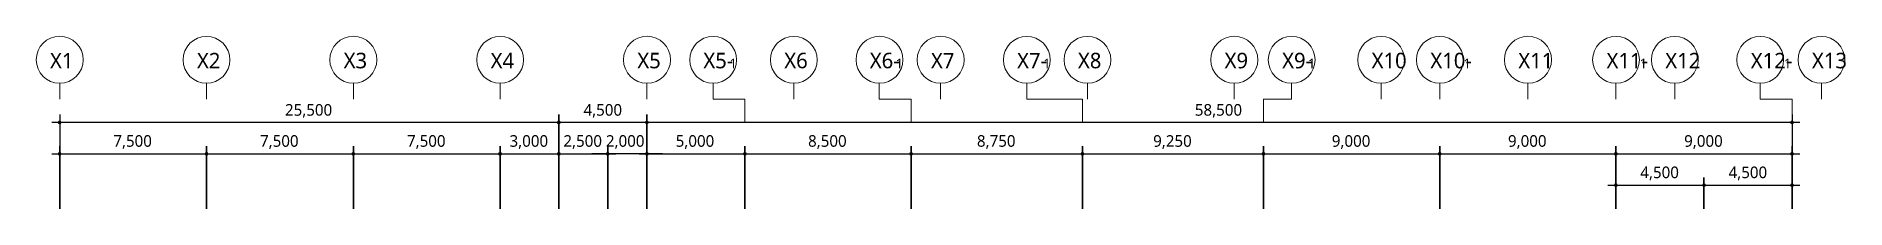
# Model space of a CAD drawing. Header units: millimetres. Extents: x -4048 to 127016, y -1911 to 106724.
# Drawn here: x 17975 to 110462, y 97916 to 106724 of the extents above; entities that cross this region are included whole.
import ezdxf

# ---------------------------------------------------------------- set-up
doc = ezdxf.new("R2010")
doc.units = ezdxf.units.MM
for name, color, linetype in [('PDF_문자', 7, 'Continuous'), ('PDF_솔리드 채우기', 7, 'Continuous'), ('PDF_형상', 7, 'Continuous')]:
    doc.layers.add(name, color=color, linetype=linetype)
doc.styles.add('PDF 맑은 고딕', font='malgun.ttf')

msp = doc.modelspace()

# ---------------------------------------------------------------- texts
at = {"layer": 'PDF_문자', "attachment_point": 4, "style": 'PDF 맑은 고딕'}
for s, insert, char_height in [('X1', (18682, 105478), 793.7), ('X2', (26193, 105478), 793.7), ('X3', (33690, 105478), 793.7), ('X4', (41202, 105478), 793.7), ('X5', (48699, 105478), 793.7), ('X5-', (52073, 105478), 793.7), ('1', (53415, 105335), 492), ('X6', (56210, 105478), 793.7), ('X6-', (60580, 105478), 793.7), ('1', (61907, 105335), 492), ('X7', (63706, 105478), 793.7), ('X7-', (68108, 105478), 793.7), ('1', (69450, 105335), 492), ('X8', (71219, 105478), 793.7), ('X9', (78715, 105478), 793.7), ('X9-', (81655, 105478), 793.7), ('1', (82981, 105335), 492), ('X10', (86228, 105478), 793.7), ('X10-', (89229, 105478), 793.7), ('1', (90924, 105335), 492), ('X11', (93723, 105478), 793.7), ('X11-', (98234, 105478), 793.7), ('1', (99929, 105335), 492), ('X12', (101235, 105478), 793.7), ('X12-', (105606, 105478), 793.7), ('1', (107301, 105335), 492), ('X13', (108732, 105478), 793.7), ('25,500', (30689, 102910), 592.5), ('4,500', (45945, 102910), 592.5), ('58,500', (77191, 102910), 592.5), ('7,500', (21916, 101324), 592.5), ('7,500', (29413, 101324), 592.5), ('7,500', (36925, 101324), 592.5), ('3,000', (42166, 101324), 592.5), ('2,500 2,000', (44919, 101324), 592.46), ('5,000', (50658, 101324), 592.5), ('8,500', (57424, 101324), 592.5), ('8,750', (66055, 101324), 592.5), ('9,250', (75060, 101324), 592.5), ('9,000', (84189, 101324), 592.5), ('9,000', (93195, 101324), 592.5), ('9,000', (102199, 101324), 592.5), ('4,500', (99960, 99722), 592.5), ('4,500', (104470, 99722), 592.5)]:
    msp.add_mtext(s, dxfattribs=dict(at, insert=insert, char_height=char_height))

# ---------------------------------------------------------------- linework, layer by layer
at = {"layer": 'PDF_솔리드 채우기', "transparency": 33554559}
for points in [[(19101, 102395), (19070, 102317), (19179, 102317)], [(19070, 102317), (19101, 102255), (19179, 102317)], [(19179, 102426), (19101, 102395), (19179, 102317)], [(19101, 102255), (19179, 102224), (19179, 102317)], [(19241, 102395), (19179, 102426), (19179, 102317)], [(19272, 102317), (19241, 102395), (19179, 102317)], [(19179, 102224), (19241, 102255), (19179, 102317)], [(19241, 102255), (19272, 102317), (19179, 102317)], [(44608, 102395), (44592, 102317), (44686, 102317)], [(44608, 102395), (44592, 102317), (44686, 102317)], [(44592, 102317), (44608, 102255), (44686, 102317)], [(44592, 102317), (44608, 102255), (44686, 102317)], [(44686, 102426), (44608, 102395), (44686, 102317)], [(44686, 102426), (44608, 102395), (44686, 102317)], [(44608, 102255), (44686, 102224), (44686, 102317)], [(44608, 102255), (44686, 102224), (44686, 102317)], [(44763, 102395), (44686, 102426), (44686, 102317)], [(44763, 102395), (44686, 102426), (44686, 102317)], [(44779, 102317), (44763, 102395), (44686, 102317)], [(44779, 102317), (44763, 102395), (44686, 102317)], [(44686, 102224), (44763, 102255), (44686, 102317)], [(44763, 102255), (44779, 102317), (44686, 102317)], [(44686, 102224), (44763, 102255), (44686, 102317)], [(44763, 102255), (44779, 102317), (44686, 102317)], [(49118, 102395), (49087, 102317), (49180, 102317)], [(49118, 102395), (49087, 102317), (49180, 102317)], [(49087, 102317), (49118, 102255), (49180, 102317)], [(49087, 102317), (49118, 102255), (49180, 102317)], [(49180, 102426), (49118, 102395), (49180, 102317)], [(49180, 102426), (49118, 102395), (49180, 102317)], [(49118, 102255), (49180, 102224), (49180, 102317)], [(49118, 102255), (49180, 102224), (49180, 102317)], [(49258, 102395), (49180, 102426), (49180, 102317)], [(49258, 102395), (49180, 102426), (49180, 102317)], [(49289, 102317), (49258, 102395), (49180, 102317)], [(49289, 102317), (49258, 102395), (49180, 102317)], [(49180, 102224), (49258, 102255), (49180, 102317)], [(49258, 102255), (49289, 102317), (49180, 102317)], [(49180, 102224), (49258, 102255), (49180, 102317)], [(49258, 102255), (49289, 102317), (49180, 102317)], [(107643, 102395), (107612, 102317), (107721, 102317)], [(107612, 102317), (107643, 102255), (107721, 102317)], [(107721, 102426), (107643, 102395), (107721, 102317)], [(107643, 102255), (107721, 102224), (107721, 102317)], [(107783, 102395), (107721, 102426), (107721, 102317)], [(107814, 102317), (107783, 102395), (107721, 102317)], [(107721, 102224), (107783, 102255), (107721, 102317)], [(107783, 102255), (107814, 102317), (107721, 102317)], [(19179, 100824), (19101, 100793), (19179, 100715)], [(19241, 100793), (19179, 100824), (19179, 100715)], [(26676, 100824), (26613, 100793), (26676, 100715)], [(26676, 100824), (26613, 100793), (26676, 100715)], [(26753, 100793), (26676, 100824), (26676, 100715)], [(26753, 100793), (26676, 100824), (26676, 100715)], [(34188, 100824), (34110, 100793), (34188, 100715)], [(34188, 100824), (34110, 100793), (34188, 100715)], [(34250, 100793), (34188, 100824), (34188, 100715)], [(34250, 100793), (34188, 100824), (34188, 100715)], [(41684, 100824), (41606, 100793), (41684, 100715)], [(41684, 100824), (41606, 100793), (41684, 100715)], [(41762, 100793), (41684, 100824), (41684, 100715)], [(41762, 100793), (41684, 100824), (41684, 100715)], [(44686, 100824), (44608, 100793), (44686, 100715)], [(44686, 100824), (44608, 100793), (44686, 100715)], [(44763, 100793), (44686, 100824), (44686, 100715)], [(44763, 100793), (44686, 100824), (44686, 100715)], [(47190, 100824), (47112, 100793), (47190, 100715)], [(47190, 100824), (47112, 100793), (47190, 100715)], [(47252, 100793), (47190, 100824), (47190, 100715)], [(47252, 100793), (47190, 100824), (47190, 100715)], [(49180, 100824), (49118, 100793), (49180, 100715)], [(49180, 100824), (49118, 100793), (49180, 100715)], [(49258, 100793), (49180, 100824), (49180, 100715)], [(49258, 100793), (49180, 100824), (49180, 100715)], [(54188, 100824), (54126, 100793), (54188, 100715)], [(54188, 100824), (54126, 100793), (54188, 100715)], [(54266, 100793), (54188, 100824), (54188, 100715)], [(54266, 100793), (54188, 100824), (54188, 100715)], [(62696, 100824), (62618, 100793), (62696, 100715)], [(62696, 100824), (62618, 100793), (62696, 100715)], [(62758, 100793), (62696, 100824), (62696, 100715)], [(62758, 100793), (62696, 100824), (62696, 100715)], [(71452, 100824), (71374, 100793), (71452, 100715)], [(71452, 100824), (71374, 100793), (71452, 100715)], [(71514, 100793), (71452, 100824), (71452, 100715)], [(71514, 100793), (71452, 100824), (71452, 100715)], [(80706, 100824), (80628, 100793), (80706, 100715)], [(80706, 100824), (80628, 100793), (80706, 100715)], [(80768, 100793), (80706, 100824), (80706, 100715)], [(80768, 100793), (80706, 100824), (80706, 100715)], [(89711, 100824), (89633, 100793), (89711, 100715)], [(89711, 100824), (89633, 100793), (89711, 100715)], [(89773, 100793), (89711, 100824), (89711, 100715)], [(89773, 100793), (89711, 100824), (89711, 100715)], [(98716, 100824), (98638, 100793), (98716, 100715)], [(98716, 100824), (98638, 100793), (98716, 100715)], [(98778, 100793), (98716, 100824), (98716, 100715)], [(98778, 100793), (98716, 100824), (98716, 100715)], [(107721, 100824), (107643, 100793), (107721, 100715)], [(107783, 100793), (107721, 100824), (107721, 100715)], [(19101, 100793), (19070, 100715), (19179, 100715)], [(19070, 100715), (19101, 100653), (19179, 100715)], [(19101, 100653), (19179, 100622), (19179, 100715)], [(19272, 100715), (19241, 100793), (19179, 100715)], [(19179, 100622), (19241, 100653), (19179, 100715)], [(19241, 100653), (19272, 100715), (19179, 100715)], [(26613, 100793), (26582, 100715), (26676, 100715)], [(26613, 100793), (26582, 100715), (26676, 100715)], [(26582, 100715), (26613, 100653), (26676, 100715)], [(26582, 100715), (26613, 100653), (26676, 100715)], [(26613, 100653), (26676, 100622), (26676, 100715)], [(26613, 100653), (26676, 100622), (26676, 100715)], [(26769, 100715), (26753, 100793), (26676, 100715)], [(26769, 100715), (26753, 100793), (26676, 100715)], [(26676, 100622), (26753, 100653), (26676, 100715)], [(26753, 100653), (26769, 100715), (26676, 100715)], [(26676, 100622), (26753, 100653), (26676, 100715)], [(26753, 100653), (26769, 100715), (26676, 100715)], [(34110, 100793), (34079, 100715), (34188, 100715)], [(34110, 100793), (34079, 100715), (34188, 100715)], [(34079, 100715), (34110, 100653), (34188, 100715)], [(34079, 100715), (34110, 100653), (34188, 100715)], [(34110, 100653), (34188, 100622), (34188, 100715)], [(34110, 100653), (34188, 100622), (34188, 100715)], [(34281, 100715), (34250, 100793), (34188, 100715)], [(34281, 100715), (34250, 100793), (34188, 100715)], [(34188, 100622), (34250, 100653), (34188, 100715)], [(34250, 100653), (34281, 100715), (34188, 100715)], [(34188, 100622), (34250, 100653), (34188, 100715)], [(34250, 100653), (34281, 100715), (34188, 100715)], [(41606, 100793), (41591, 100715), (41684, 100715)], [(41606, 100793), (41591, 100715), (41684, 100715)], [(41591, 100715), (41606, 100653), (41684, 100715)], [(41591, 100715), (41606, 100653), (41684, 100715)], [(41606, 100653), (41684, 100622), (41684, 100715)], [(41606, 100653), (41684, 100622), (41684, 100715)], [(41777, 100715), (41762, 100793), (41684, 100715)], [(41777, 100715), (41762, 100793), (41684, 100715)], [(41684, 100622), (41762, 100653), (41684, 100715)], [(41762, 100653), (41777, 100715), (41684, 100715)], [(41684, 100622), (41762, 100653), (41684, 100715)], [(41762, 100653), (41777, 100715), (41684, 100715)], [(44608, 100793), (44592, 100715), (44686, 100715)], [(44608, 100793), (44592, 100715), (44686, 100715)], [(44592, 100715), (44608, 100653), (44686, 100715)], [(44592, 100715), (44608, 100653), (44686, 100715)], [(44608, 100653), (44686, 100622), (44686, 100715)], [(44608, 100653), (44686, 100622), (44686, 100715)], [(44779, 100715), (44763, 100793), (44686, 100715)], [(44779, 100715), (44763, 100793), (44686, 100715)], [(44686, 100622), (44763, 100653), (44686, 100715)], [(44763, 100653), (44779, 100715), (44686, 100715)], [(44686, 100622), (44763, 100653), (44686, 100715)], [(44763, 100653), (44779, 100715), (44686, 100715)], [(47112, 100793), (47081, 100715), (47190, 100715)], [(47112, 100793), (47081, 100715), (47190, 100715)], [(47081, 100715), (47112, 100653), (47190, 100715)], [(47081, 100715), (47112, 100653), (47190, 100715)], [(47112, 100653), (47190, 100622), (47190, 100715)], [(47112, 100653), (47190, 100622), (47190, 100715)], [(47283, 100715), (47252, 100793), (47190, 100715)], [(47283, 100715), (47252, 100793), (47190, 100715)], [(47190, 100622), (47252, 100653), (47190, 100715)], [(47252, 100653), (47283, 100715), (47190, 100715)], [(47190, 100622), (47252, 100653), (47190, 100715)], [(47252, 100653), (47283, 100715), (47190, 100715)], [(49118, 100793), (49087, 100715), (49180, 100715)], [(49118, 100793), (49087, 100715), (49180, 100715)], [(49087, 100715), (49118, 100653), (49180, 100715)], [(49087, 100715), (49118, 100653), (49180, 100715)], [(49118, 100653), (49180, 100622), (49180, 100715)], [(49118, 100653), (49180, 100622), (49180, 100715)], [(49289, 100715), (49258, 100793), (49180, 100715)], [(49289, 100715), (49258, 100793), (49180, 100715)], [(49180, 100622), (49258, 100653), (49180, 100715)], [(49258, 100653), (49289, 100715), (49180, 100715)], [(49180, 100622), (49258, 100653), (49180, 100715)], [(49258, 100653), (49289, 100715), (49180, 100715)], [(54126, 100793), (54095, 100715), (54188, 100715)], [(54126, 100793), (54095, 100715), (54188, 100715)], [(54095, 100715), (54126, 100653), (54188, 100715)], [(54095, 100715), (54126, 100653), (54188, 100715)], [(54126, 100653), (54188, 100622), (54188, 100715)], [(54126, 100653), (54188, 100622), (54188, 100715)], [(54297, 100715), (54266, 100793), (54188, 100715)], [(54297, 100715), (54266, 100793), (54188, 100715)], [(54188, 100622), (54266, 100653), (54188, 100715)], [(54266, 100653), (54297, 100715), (54188, 100715)], [(54188, 100622), (54266, 100653), (54188, 100715)], [(54266, 100653), (54297, 100715), (54188, 100715)], [(62618, 100793), (62587, 100715), (62696, 100715)], [(62618, 100793), (62587, 100715), (62696, 100715)], [(62587, 100715), (62618, 100653), (62696, 100715)], [(62587, 100715), (62618, 100653), (62696, 100715)], [(62618, 100653), (62696, 100622), (62696, 100715)], [(62618, 100653), (62696, 100622), (62696, 100715)], [(62789, 100715), (62758, 100793), (62696, 100715)], [(62789, 100715), (62758, 100793), (62696, 100715)], [(62696, 100622), (62758, 100653), (62696, 100715)], [(62758, 100653), (62789, 100715), (62696, 100715)], [(62696, 100622), (62758, 100653), (62696, 100715)], [(62758, 100653), (62789, 100715), (62696, 100715)], [(71374, 100793), (71343, 100715), (71452, 100715)], [(71374, 100793), (71343, 100715), (71452, 100715)], [(71343, 100715), (71374, 100653), (71452, 100715)], [(71343, 100715), (71374, 100653), (71452, 100715)], [(71374, 100653), (71452, 100622), (71452, 100715)], [(71374, 100653), (71452, 100622), (71452, 100715)], [(71545, 100715), (71514, 100793), (71452, 100715)], [(71545, 100715), (71514, 100793), (71452, 100715)], [(71452, 100622), (71514, 100653), (71452, 100715)], [(71514, 100653), (71545, 100715), (71452, 100715)], [(71452, 100622), (71514, 100653), (71452, 100715)], [(71514, 100653), (71545, 100715), (71452, 100715)], [(80628, 100793), (80597, 100715), (80706, 100715)], [(80628, 100793), (80597, 100715), (80706, 100715)], [(80597, 100715), (80628, 100653), (80706, 100715)], [(80597, 100715), (80628, 100653), (80706, 100715)], [(80628, 100653), (80706, 100622), (80706, 100715)], [(80628, 100653), (80706, 100622), (80706, 100715)], [(80799, 100715), (80768, 100793), (80706, 100715)], [(80799, 100715), (80768, 100793), (80706, 100715)], [(80706, 100622), (80768, 100653), (80706, 100715)], [(80768, 100653), (80799, 100715), (80706, 100715)], [(80706, 100622), (80768, 100653), (80706, 100715)], [(80768, 100653), (80799, 100715), (80706, 100715)], [(89633, 100793), (89602, 100715), (89711, 100715)], [(89633, 100793), (89602, 100715), (89711, 100715)], [(89602, 100715), (89633, 100653), (89711, 100715)], [(89602, 100715), (89633, 100653), (89711, 100715)], [(89633, 100653), (89711, 100622), (89711, 100715)], [(89633, 100653), (89711, 100622), (89711, 100715)], [(89804, 100715), (89773, 100793), (89711, 100715)], [(89804, 100715), (89773, 100793), (89711, 100715)], [(89711, 100622), (89773, 100653), (89711, 100715)], [(89773, 100653), (89804, 100715), (89711, 100715)], [(89711, 100622), (89773, 100653), (89711, 100715)], [(89773, 100653), (89804, 100715), (89711, 100715)], [(98638, 100793), (98607, 100715), (98716, 100715)], [(98638, 100793), (98607, 100715), (98716, 100715)], [(98607, 100715), (98638, 100653), (98716, 100715)], [(98607, 100715), (98638, 100653), (98716, 100715)], [(98638, 100653), (98716, 100622), (98716, 100715)], [(98638, 100653), (98716, 100622), (98716, 100715)], [(98809, 100715), (98778, 100793), (98716, 100715)], [(98809, 100715), (98778, 100793), (98716, 100715)], [(98716, 100622), (98778, 100653), (98716, 100715)], [(98778, 100653), (98809, 100715), (98716, 100715)], [(98716, 100622), (98778, 100653), (98716, 100715)], [(98778, 100653), (98809, 100715), (98716, 100715)], [(107643, 100793), (107612, 100715), (107721, 100715)], [(107612, 100715), (107643, 100653), (107721, 100715)], [(107643, 100653), (107721, 100622), (107721, 100715)], [(107814, 100715), (107783, 100793), (107721, 100715)], [(107721, 100622), (107783, 100653), (107721, 100715)], [(107783, 100653), (107814, 100715), (107721, 100715)], [(98638, 99191), (98607, 99113), (98716, 99113)], [(98607, 99113), (98638, 99051), (98716, 99113)], [(98716, 99222), (98638, 99191), (98716, 99113)], [(98638, 99051), (98716, 99020), (98716, 99113)], [(98778, 99191), (98716, 99222), (98716, 99113)], [(98809, 99113), (98778, 99191), (98716, 99113)], [(98716, 99020), (98778, 99051), (98716, 99113)], [(98778, 99051), (98809, 99113), (98716, 99113)], [(103148, 99191), (103117, 99113), (103211, 99113)], [(103148, 99191), (103117, 99113), (103211, 99113)], [(103117, 99113), (103148, 99051), (103211, 99113)], [(103117, 99113), (103148, 99051), (103211, 99113)], [(103211, 99222), (103148, 99191), (103211, 99113)], [(103211, 99222), (103148, 99191), (103211, 99113)], [(103148, 99051), (103211, 99020), (103211, 99113)], [(103148, 99051), (103211, 99020), (103211, 99113)], [(103288, 99191), (103211, 99222), (103211, 99113)], [(103288, 99191), (103211, 99222), (103211, 99113)], [(103319, 99113), (103288, 99191), (103211, 99113)], [(103319, 99113), (103288, 99191), (103211, 99113)], [(103211, 99020), (103288, 99051), (103211, 99113)], [(103288, 99051), (103319, 99113), (103211, 99113)], [(103211, 99020), (103288, 99051), (103211, 99113)], [(103288, 99051), (103319, 99113), (103211, 99113)], [(107643, 99191), (107612, 99113), (107721, 99113)], [(107612, 99113), (107643, 99051), (107721, 99113)], [(107721, 99222), (107643, 99191), (107721, 99113)], [(107643, 99051), (107721, 99020), (107721, 99113)], [(107783, 99191), (107721, 99222), (107721, 99113)], [(107814, 99113), (107783, 99191), (107721, 99113)], [(107721, 99020), (107783, 99051), (107721, 99113)], [(107783, 99051), (107814, 99113), (107721, 99113)]]:
    msp.add_solid(points, dxfattribs=at)
at = {"layer": 'PDF_형상', "lineweight": 5}
for points in [[(19179, 104323), (19179, 103515)], [(26676, 104323), (26676, 103515)], [(34188, 104323), (34188, 103515)], [(41684, 104323), (41684, 103515)], [(49180, 104323), (49180, 103515)], [(52571, 104323), (52571, 103515), (54188, 103515), (54188, 102317)], [(56692, 104323), (56692, 103515)], [(61063, 104323), (61063, 103515), (62696, 103515), (62696, 102317)], [(64189, 104323), (64189, 103515)], [(68606, 104323), (68606, 103515), (71452, 103515), (71452, 102317)], [(71701, 104323), (71701, 103515)], [(79197, 104323), (79197, 103515)], [(82137, 104323), (82137, 103515), (80706, 103515), (80706, 102317)], [(86709, 104323), (86709, 103515)], [(89711, 104323), (89711, 103515)], [(94206, 104323), (94206, 103515)], [(98716, 104323), (98716, 103515)], [(101718, 104323), (101718, 103515)], [(106088, 104323), (106088, 103515), (107721, 103515), (107721, 102317)], [(109214, 104323), (109214, 103515)]]:
    msp.add_lwpolyline(points, dxfattribs=at)
at = {"layer": 'PDF_형상', "color": 1, "lineweight": 25}
msp.add_lwpolyline([(19178, 102722), (19178, 97916), (19178, 101120)], dxfattribs=at)
at = {"layer": 'PDF_형상', "lineweight": 25}
for points in [[(44683, 102722), (44683, 97916), (44683, 101120), (44683, 97916)], [(49178, 102722), (49178, 97916)], [(47187, 101120), (47187, 97916)], [(54186, 101120), (54186, 97916)], [(62693, 101120), (62693, 97916)], [(71448, 101120), (71448, 97916)], [(80702, 101120), (80702, 97916)], [(89707, 101120), (89707, 97916)], [(98711, 101120), (98711, 97916)], [(103206, 99518), (103206, 97916)]]:
    msp.add_lwpolyline(points, close=True, dxfattribs=at)
for points in [[(107716, 102722), (107716, 97916), (107716, 101120)], [(45088, 102317), (18773, 102317)], [(49582, 102317), (44279, 102317)], [(108120, 102317), (48789, 102317)], [(18773, 100716), (27078, 100716)], [(26270, 100716), (34574, 100716)], [(33781, 100716), (42086, 100716)], [(41277, 100716), (45088, 100716)], [(44279, 100716), (47591, 100716)], [(49986, 100716), (49178, 100716), (47187, 100716), (46378, 100716)], [(48789, 100716), (54590, 100716)], [(53781, 100716), (63097, 100716)], [(62288, 100716), (71853, 100716)], [(71044, 100716), (81106, 100716)], [(80297, 100716), (90111, 100716)], [(89302, 100716), (99116, 100716)], [(98307, 100716), (108120, 100716)], [(98307, 99114), (103610, 99114)], [(98711, 97916), (98711, 99518)], [(102817, 99114), (108120, 99114)], [(107716, 97916), (107716, 99518)]]:
    msp.add_lwpolyline(points, dxfattribs=at)
at = {"layer": 'PDF_형상', "color": 1, "lineweight": 25}
for points in [[(26674, 101120), (26674, 97916)], [(34186, 101120), (34186, 97916)], [(41682, 101120), (41682, 97916)], [(49178, 101120), (49178, 97916)]]:
    msp.add_lwpolyline(points, close=True, dxfattribs=at)
at = {"layer": 'PDF_형상', "lineweight": 5}
for centre, radius in [((19176, 105523), 1201), ((26677, 105521), 1196), ((34184, 105523), 1201), ((41685, 105521), 1196), ((49193, 105523), 1201), ((52571, 105519), 1197), ((56694, 105521), 1196), ((61075, 105523), 1201), ((64201, 105523), 1201), ((68606, 105519), 1197), ((71702, 105521), 1196), ((79209, 105523), 1201), ((82138, 105521), 1196), ((86711, 105521), 1196), ((89712, 105521), 1196), ((94218, 105523), 1201), ((98717, 105521), 1196), ((101719, 105521), 1196), ((106089, 105521), 1196), ((109215, 105521), 1196)]:
    msp.add_circle(centre, radius, dxfattribs=at)

msp.set_redraw_order([(e.dxf.handle, doc.entitydb.next_handle()) for e in msp.query("TEXT MTEXT ATTDEF DIMENSION ARC_DIMENSION")])  # texts and dimensions are drawn at this point

doc.saveas('drawing.dxf')
